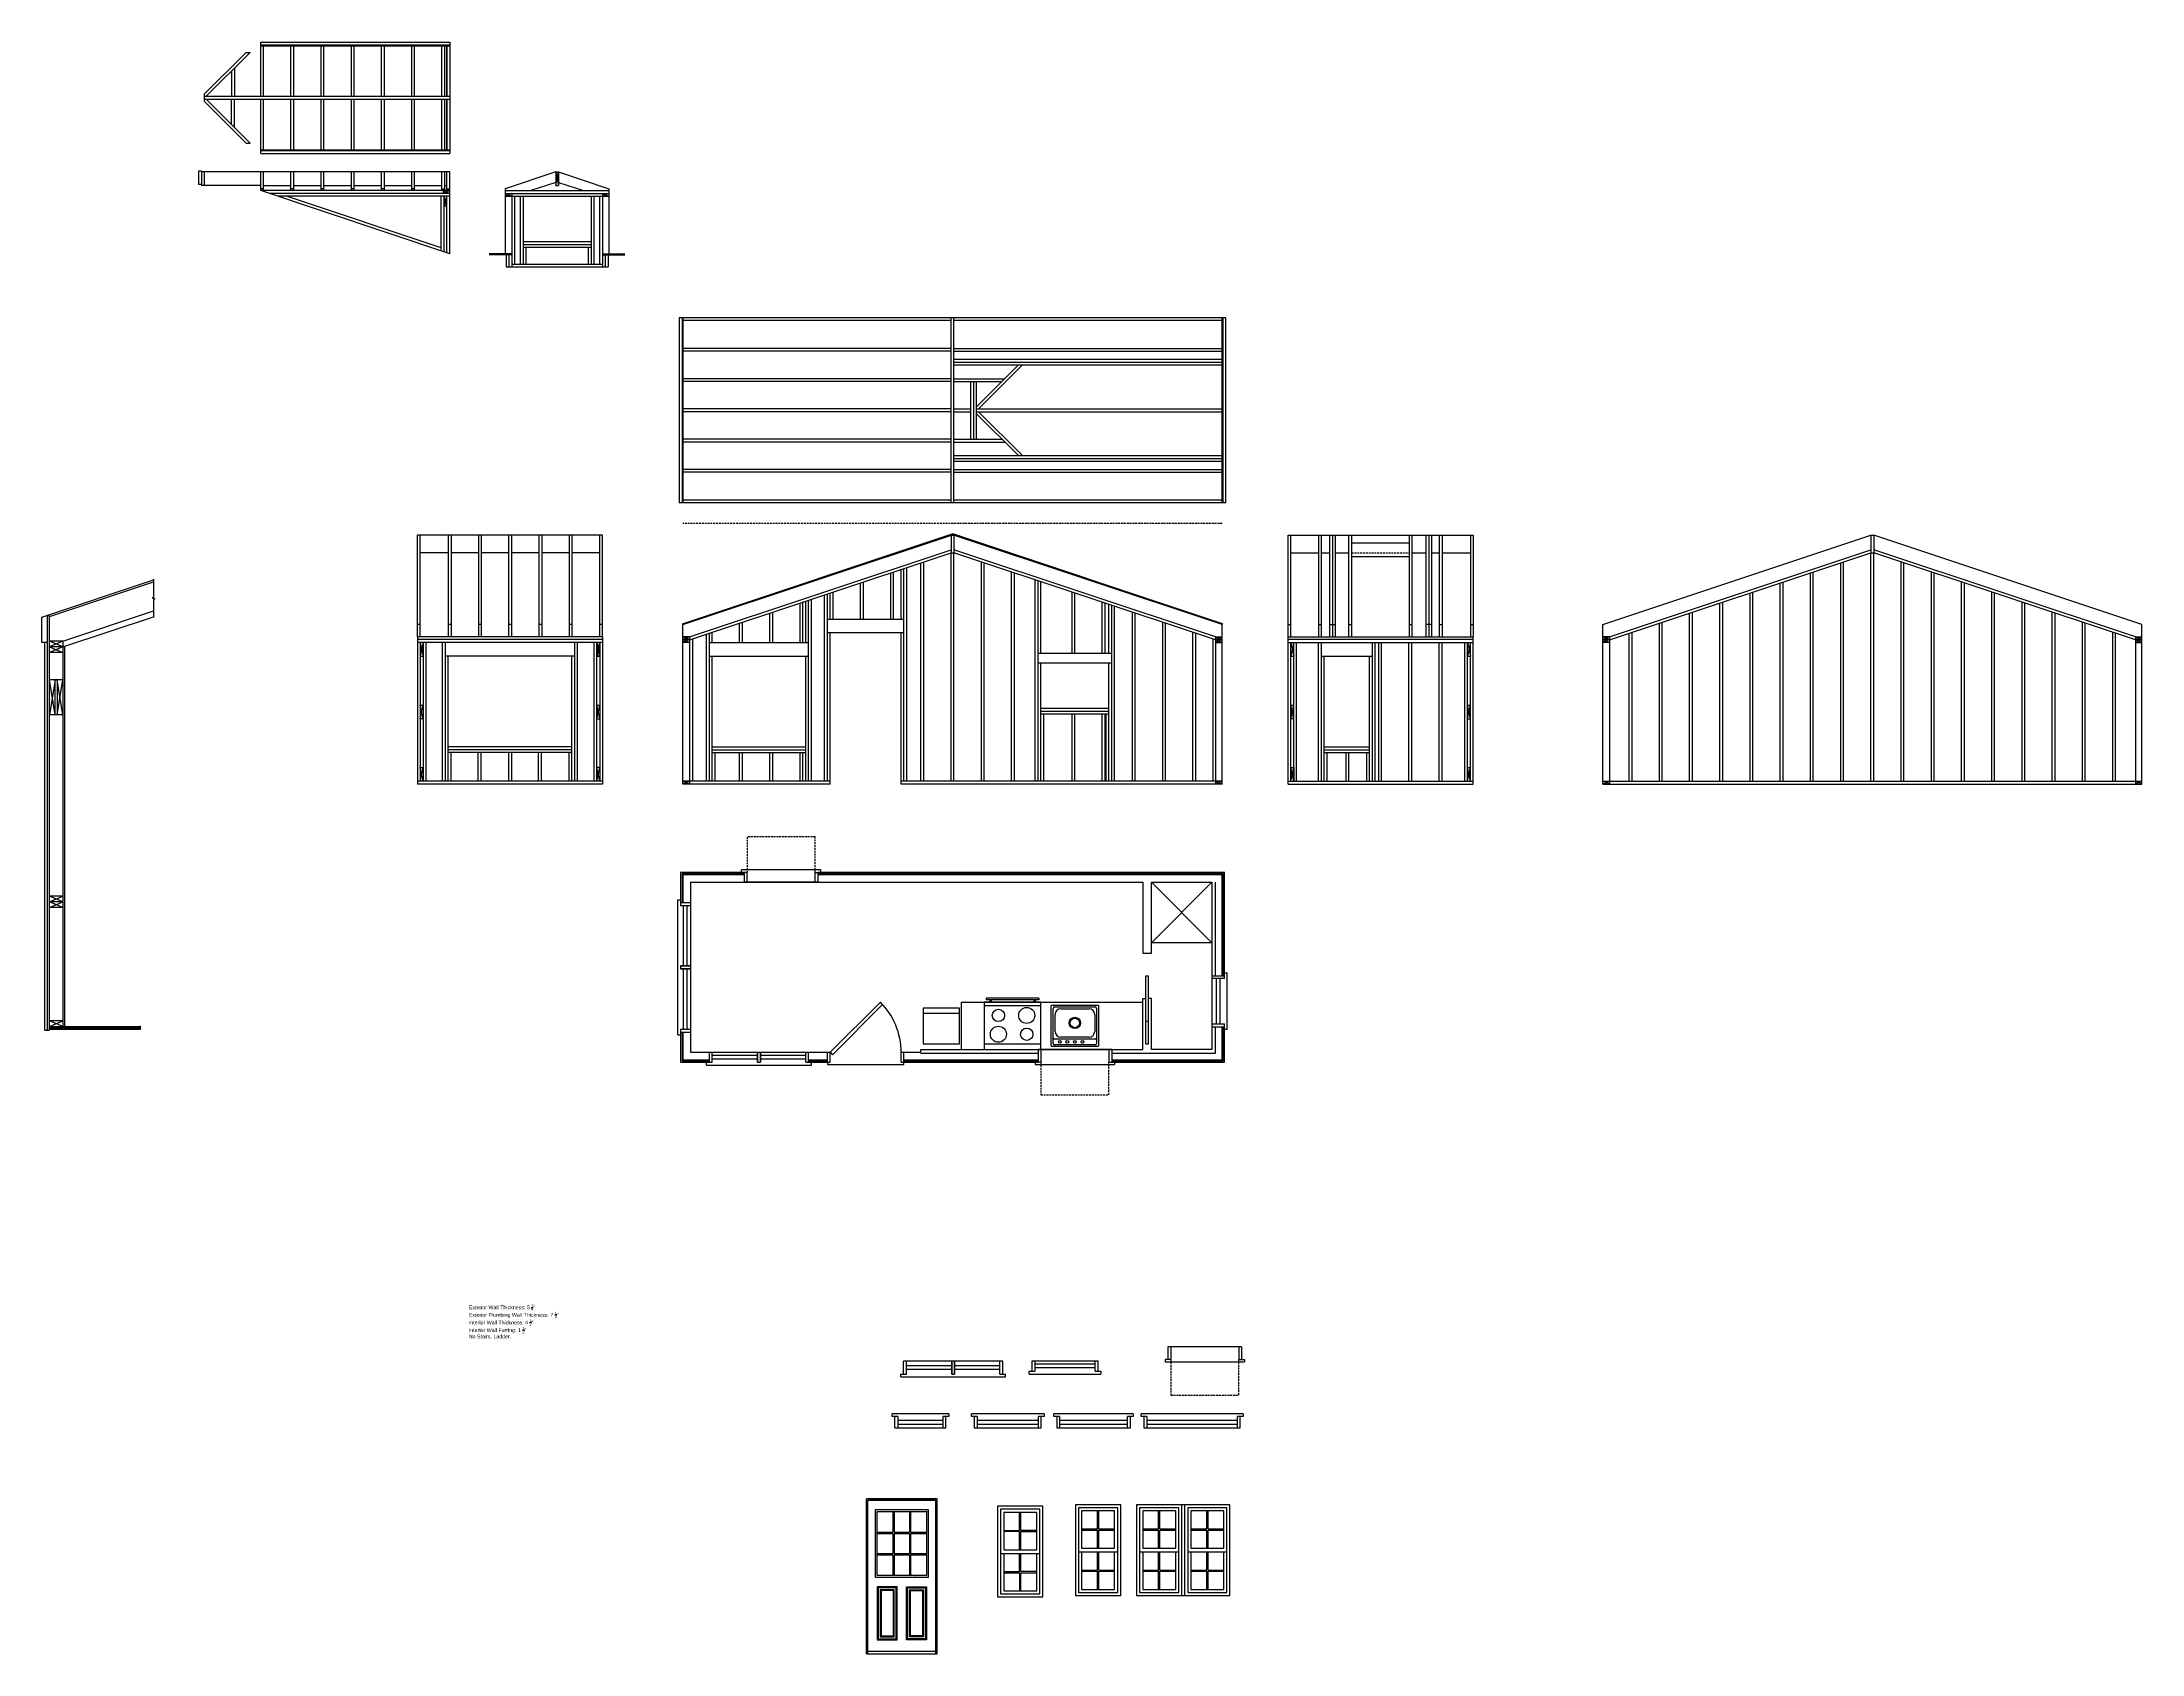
# Model space of a CAD drawing. Header units: inches. Extents: x -333 to 779, y -308 to 546.
import ezdxf

# ---------------------------------------------------------------- set-up
doc = ezdxf.new("R2010")
doc.units = ezdxf.units.IN
doc.header["$MEASUREMENT"] = 0
doc.linetypes.add('DASHEDX2', pattern=[1.5, 1, -0.5])
for name, color, linetype in [('Electrical', 2, 'Continuous'), ('Hidden Line', 7, 'DASHEDX2'), ('Plumbing', 4, 'Continuous'), ('Reference', 1, 'DASHEDX2')]:
    doc.layers.add(name, color=color, linetype=linetype)
doc.styles.get("Standard").update_dxf_attribs({"font": 'arial.ttf'})

msp = doc.modelspace()

# ---------------------------------------------------------------- linework, layer by layer
for p, q in [((-217.3, 545.5), (-117.2, 545.5)), ((-217.3, 516.8), (-217.3, 545.5)), ((-117.2, 545.5), (-117.2, 486.5)), ((-247.2, 517.8), (-225, 540)), ((-246.1, 516.8), (-222.9, 540)), ((-225, 540), (-222.9, 540)), ((-217.3, 544), (-117.2, 544)), ((-217.3, 543.5), (-117.2, 543.5)), ((-215.8, 516.8), (-215.8, 543.5)), ((-201.3, 516.8), (-201.3, 543.5)), ((-199.8, 516.8), (-199.8, 543.5)), ((-185.3, 516.8), (-185.3, 543.5)), ((-183.8, 516.8), (-183.8, 543.5)), ((-167.9, 543.5), (-169.4, 543.5)), ((-169.3, 516.8), (-169.3, 543.5)), ((-167.8, 516.8), (-167.8, 543.5)), ((-153.3, 516.8), (-153.3, 543.5)), ((-151.8, 516.8), (-151.8, 543.5)), ((-137.3, 516.8), (-137.3, 543.5)), ((-135.8, 516.8), (-135.8, 543.5)), ((-121.3, 516.8), (-121.3, 543.5)), ((-119.8, 516.8), (-119.8, 543.5)), ((-118.7, 543.5), (-118.7, 516.8)), ((-118.7, 516.8), (-118.7, 543.5)), ((-232.7, 530.2), (-232.7, 516.8)), ((-231.2, 531.7), (-231.2, 516.8)), ((-247.2, 517.8), (-247.2, 514.2)), ((-247.2, 516.8), (-117.2, 516.8)), ((-247.2, 515.3), (-117.2, 515.3)), ((-247.2, 514.2), (-225, 492)), ((-246.1, 515.3), (-222.9, 492)), ((-232.7, 501.8), (-232.7, 515.3)), ((-231.2, 500.3), (-231.2, 515.3)), ((-217.3, 486.5), (-217.3, 515.3)), ((-215.8, 488.5), (-215.8, 515.3)), ((-201.3, 488.5), (-201.3, 515.3)), ((-199.8, 488.5), (-199.8, 515.3)), ((-185.3, 488.5), (-185.3, 515.3)), ((-183.8, 488.5), (-183.8, 515.3)), ((-169.3, 488.5), (-169.3, 515.3)), ((-167.8, 488.5), (-167.8, 515.3)), ((-153.3, 488.5), (-153.3, 515.3)), ((-151.8, 488.5), (-151.8, 515.3)), ((-137.3, 488.5), (-137.3, 515.3)), ((-135.8, 488.5), (-135.8, 515.3)), ((-121.3, 488.5), (-121.3, 515.3)), ((-119.8, 488.5), (-119.8, 515.3)), ((-118.7, 488.5), (-118.7, 515.3)), ((-118.7, 515.3), (-118.7, 488.5)), ((-225, 492), (-222.9, 492)), ((-217.3, 488.5), (-117.2, 488.5)), ((-217.3, 488), (-117.2, 488)), ((-217.3, 486.5), (-117.2, 486.5)), ((-250.2, 477.2), (-250.2, 470)), ((-248.7, 477.2), (-250.2, 477.2)), ((-248.7, 470), (-250.2, 470)), ((-248.7, 477.2), (-248.7, 469.5)), ((-117.2, 476.7), (-248.7, 476.7)), ((-217.3, 469.5), (-248.7, 469.5)), ((-247.2, 476.7), (-247.2, 469.5)), ((-217.3, 466.8), (-217.3, 476.7)), ((-215.8, 467.8), (-217.3, 467.8)), ((-215.8, 466.8), (-215.8, 476.7)), ((-215.8, 469.5), (-201.3, 469.5)), ((-201.3, 466.8), (-201.3, 476.7)), ((-199.8, 467.8), (-201.3, 467.8)), ((-199.8, 466.8), (-199.8, 476.7)), ((-199.8, 469.5), (-185.3, 469.5)), ((-185.3, 466.8), (-185.3, 476.7)), ((-183.8, 467.8), (-185.3, 467.8)), ((-183.8, 466.8), (-183.8, 476.7)), ((-183.8, 469.5), (-169.3, 469.5)), ((-169.3, 466.8), (-169.3, 476.7)), ((-167.8, 467.8), (-169.3, 467.8)), ((-167.8, 466.8), (-167.8, 476.7)), ((-167.8, 469.5), (-153.3, 469.5)), ((-153.3, 466.8), (-153.3, 476.7)), ((-151.8, 467.8), (-153.3, 467.8)), ((-151.8, 466.8), (-151.8, 476.7)), ((-151.8, 469.5), (-137.3, 469.5)), ((-137.3, 466.8), (-137.3, 476.7)), ((-135.8, 467.8), (-137.3, 467.8)), ((-135.8, 466.8), (-135.8, 476.7)), ((-135.8, 469.5), (-121.3, 469.5)), ((-121.3, 466.8), (-121.3, 476.7)), ((-121.3, 467.8), (-119.8, 467.8)), ((-119.8, 466.8), (-119.8, 476.7)), ((-119.8, 469.5), (-118.7, 469.5)), ((-118.7, 466.8), (-118.7, 476.7)), ((-118.7, 467.8), (-117.2, 467.8)), ((-117.2, 433.4), (-117.2, 476.7)), ((-61.1, 476.8), (-87.9, 467.8)), ((-87.9, 467.8), (-87.9, 433.4)), ((-61.1, 471.2), (-74.3, 466.8)), ((-61.1, 476.8), (-59.6, 476.8)), ((-61.1, 476.8), (-61.1, 469.5)), ((-61.1, 476.8), (-59.6, 469.5)), ((-61.1, 469.5), (-59.6, 476.8)), ((-61.1, 469.5), (-59.6, 469.5)), ((-59.6, 476.8), (-59.6, 469.5)), ((-59.6, 476.8), (-32.9, 467.8)), ((-59.6, 471.2), (-46.4, 466.8)), ((-32.9, 467.8), (-32.9, 433.4)), ((-117.2, 433.4), (-217.3, 466.8)), ((-117.2, 466.8), (-217.3, 466.8)), ((-117.2, 465.3), (-212.8, 465.3)), ((-117.2, 463.8), (-208.3, 463.8)), ((-121.7, 436.5), (-203.6, 463.8)), ((-121.7, 434.9), (-121.7, 463.8)), ((-120.7, 466.8), (-120.7, 465.3)), ((-120.7, 466.8), (-117.2, 465.3)), ((-117.2, 466.8), (-120.7, 465.3)), ((-120.2, 434.4), (-120.2, 463.8)), ((-118.7, 458.5), (-120.2, 463.8)), ((-118.7, 463.8), (-120.2, 458.5)), ((-118.7, 458.5), (-120.2, 458.5)), ((-118.7, 433.9), (-118.7, 463.8)), ((-87.9, 466.8), (-32.9, 466.8)), ((-87.9, 465.3), (-32.9, 465.3)), ((-84.4, 465.3), (-87.9, 463.8)), ((-87.9, 465.3), (-84.4, 463.8)), ((-87.9, 463.8), (-32.9, 463.8)), ((-84.4, 465.3), (-84.4, 432.9)), ((-82.9, 463.8), (-82.9, 427.9)), ((-79.9, 463.8), (-79.9, 427.9)), ((-78.4, 463.8), (-78.4, 427.9)), ((-42.4, 463.8), (-42.4, 427.9)), ((-40.9, 463.8), (-40.9, 427.9)), ((-37.9, 463.8), (-37.9, 427.9)), ((-36.4, 465.3), (-36.4, 432.9)), ((-36.4, 465.3), (-32.9, 463.8)), ((-32.9, 465.3), (-36.4, 463.8)), ((-78.4, 439.8), (-42.4, 439.8)), ((-78.4, 438.3), (-42.4, 438.3)), ((-78.4, 436.8), (-42.4, 436.8)), ((-76.9, 436.8), (-76.9, 427.9)), ((-43.9, 436.8), (-43.9, 427.9)), ((-84.4, 433.4), (-96.4, 433.4)), ((-84.4, 433.3), (-96.4, 433.3)), ((-84.4, 433.2), (-96.4, 433.2)), ((-84.4, 433), (-96.4, 433)), ((-84.4, 432.9), (-96.4, 432.9)), ((-87.4, 432.9), (-87.4, 426.4)), ((-87.4, 426.4), (-33.4, 426.4)), ((-85.9, 432.9), (-85.9, 426.4)), ((-84.4, 432.9), (-84.4, 426.4)), ((-84.4, 427.9), (-36.4, 427.9)), ((-36.4, 433.4), (-24.4, 433.4)), ((-36.4, 433.3), (-24.4, 433.3)), ((-36.4, 433.2), (-24.4, 433.2)), ((-36.4, 433), (-24.4, 433)), ((-36.4, 432.9), (-24.4, 432.9)), ((-36.4, 432.9), (-36.4, 426.4)), ((-34.9, 432.9), (-34.9, 426.4)), ((-33.4, 432.9), (-33.4, 426.4)), ((293.8, 399.5), (4.3, 399.5)), ((4.3, 399.5), (4.3, 301.5)), ((5.8, 399.5), (5.8, 301.5)), ((6.3, 399.5), (6.3, 301.5)), ((148.3, 398), (6.3, 398)), ((148.3, 301.5), (148.3, 399.5)), ((149.8, 301.5), (149.8, 399.5)), ((291.8, 398), (149.8, 398)), ((291.8, 301.5), (291.8, 399.5)), ((292.3, 301.5), (292.3, 399.5)), ((293.8, 301.5), (293.8, 399.5)), ((148.3, 383.2), (6.3, 383.2)), ((148.3, 381.8), (6.3, 381.8)), ((149.8, 383.2), (291.8, 383.2)), ((149.8, 381.8), (291.8, 381.8)), ((148.3, 367.2), (6.3, 367.2)), ((149.8, 377.5), (291.8, 377.5)), ((149.8, 376), (291.8, 376)), ((149.8, 374.5), (291.8, 374.5)), ((149.8, 367.2), (176.7, 367.2)), ((161.8, 352.3), (183.9, 374.5)), ((162.8, 351.2), (186.1, 374.5)), ((148.3, 365.7), (6.3, 365.7)), ((149.8, 365.7), (175.2, 365.7)), ((158.8, 335.2), (158.8, 365.7)), ((160.3, 335.2), (160.3, 365.7)), ((161.8, 335.2), (161.8, 365.7)), ((148.3, 351.2), (6.3, 351.2)), ((148.3, 349.7), (6.3, 349.7)), ((149.8, 351.2), (158.8, 351.2)), ((149.8, 349.7), (158.8, 349.7)), ((161.8, 351.2), (291.8, 351.2)), ((161.8, 349.7), (291.8, 349.7)), ((161.8, 348.7), (183.9, 326.5)), ((162.8, 349.7), (186.1, 326.5)), ((148.3, 335.2), (6.3, 335.2)), ((148.3, 333.7), (6.3, 333.7)), ((149.8, 335.2), (175.2, 335.2)), ((149.8, 333.7), (176.7, 333.7)), ((149.8, 326.5), (291.8, 326.5)), ((149.8, 325), (291.8, 325)), ((149.8, 323.5), (291.8, 323.5)), ((148.3, 319.2), (6.3, 319.2)), ((148.3, 317.8), (6.3, 317.8)), ((149.8, 319.2), (291.8, 319.2)), ((149.8, 317.8), (291.8, 317.8)), ((293.8, 301.5), (4.3, 301.5)), ((148.3, 303), (6.3, 303)), ((291.8, 303), (149.8, 303)), ((-36.3, 284.4), (-134.3, 284.4)), ((-134.3, 230.6), (-134.3, 284.4)), ((-132.8, 230.6), (-132.8, 284.4)), ((-118, 284.4), (-118, 230.6)), ((-116.5, 284.4), (-116.5, 230.6)), ((-102, 284.4), (-102, 230.6)), ((-100.5, 284.4), (-100.5, 230.6)), ((-86, 284.4), (-86, 230.6)), ((-84.5, 284.4), (-84.5, 230.6)), ((-70, 284.4), (-70, 230.6)), ((-68.5, 284.4), (-68.5, 230.6)), ((-54, 284.4), (-54, 230.6)), ((-52.5, 284.4), (-52.5, 230.6)), ((-37.8, 230.6), (-37.8, 284.4)), ((-36.3, 230.6), (-36.3, 284.4)), ((6.1, 237.5), (148.8, 285.1)), ((6.3, 237), (149, 284.6)), ((6.3, 237), (148.3, 284.4)), ((148.3, 284.4), (148.3, 275.1)), ((148.3, 284.4), (149.8, 284.4)), ((149, 284.6), (148.8, 285.1)), ((149, 284.6), (149.2, 285.1)), ((291.8, 237), (149, 284.6)), ((291.9, 237.5), (149.2, 285.1)), ((149.8, 284.4), (149.8, 275.1)), ((291.8, 237), (149.8, 284.4)), ((326.7, 284.4), (424.7, 284.4)), ((326.7, 230.6), (326.7, 284.4)), ((328.2, 230.6), (328.2, 284.4)), ((342.9, 230.6), (342.9, 284.4)), ((344.4, 230.6), (344.4, 284.4)), ((348.7, 284.4), (348.7, 230.6)), ((350.2, 284.4), (350.2, 230.6)), ((351.7, 284.4), (351.7, 230.6)), ((358.9, 230.6), (358.9, 284.4)), ((360.4, 230.6), (360.4, 284.4)), ((360.4, 280.4), (390.9, 280.4)), ((390.9, 230.6), (390.9, 284.4)), ((392.4, 230.6), (392.4, 284.4)), ((399.7, 284.4), (399.7, 230.6)), ((401.2, 284.4), (401.2, 230.6)), ((402.7, 284.4), (402.7, 230.6)), ((406.9, 230.6), (406.9, 284.4)), ((408.4, 230.6), (408.4, 284.4)), ((423.2, 284.4), (423.2, 230.6)), ((424.7, 284.4), (424.7, 230.6)), ((493.3, 237), (635.3, 284.4)), ((635.3, 284.4), (635.3, 275.1)), ((635.3, 284.4), (636.8, 284.4)), ((778.8, 237), (636.8, 284.4)), ((636.8, 284.4), (636.8, 275.1)), ((-118, 275.1), (-132.8, 275.1)), ((-102, 275.1), (-116.5, 275.1)), ((-86, 275.1), (-100.5, 275.1)), ((-70, 275.1), (-84.5, 275.1)), ((-54, 275.1), (-68.5, 275.1)), ((-37.8, 275.1), (-52.5, 275.1)), ((9.8, 230.6), (148.3, 276.7)), ((9.8, 229), (148.3, 275.1)), ((124.8, 154.1), (124.8, 267.3)), ((132.3, 154.1), (132.3, 269.8)), ((133.8, 154.1), (133.8, 270.3)), ((148.3, 154.1), (148.3, 275.1)), ((148.3, 275.1), (149.8, 275.1)), ((288.3, 230.6), (149.8, 276.7)), ((149.8, 154.1), (149.8, 275.1)), ((288.3, 229), (149.8, 275.1)), ((164.3, 154.1), (164.3, 270.3)), ((165.8, 154.1), (165.8, 269.8)), ((328.2, 275.1), (342.9, 275.1)), ((344.4, 275.1), (348.7, 275.1)), ((351.7, 275.1), (358.9, 275.1)), ((360.4, 273.1), (390.9, 273.1)), ((392.4, 275.1), (399.7, 275.1)), ((402.7, 275.1), (406.9, 275.1)), ((408.4, 275.1), (423.2, 275.1)), ((496.8, 230.6), (635.3, 276.7)), ((496.8, 229), (635.3, 275.1)), ((619.3, 154.1), (619.3, 269.8)), ((620.8, 154.1), (620.8, 270.3)), ((635.3, 154.1), (635.3, 275.1)), ((635.3, 275.1), (636.8, 275.1)), ((775.3, 230.6), (636.8, 276.7)), ((636.8, 154.1), (636.8, 275.1)), ((775.3, 229), (636.8, 275.1)), ((651.3, 154.1), (651.3, 270.3)), ((652.8, 154.1), (652.8, 269.8)), ((-333.1, 241), (-274.1, 260.7)), ((-329.1, 241.3), (-274.1, 259.6)), ((100.3, 239.8), (100.3, 259.1)), ((101.8, 239.8), (101.8, 259.6)), ((116.3, 239.8), (116.3, 264.5)), ((117.8, 239.8), (117.8, 265)), ((121.8, 239.8), (121.8, 266.3)), ((123.3, 154.1), (123.3, 266.8)), ((180.3, 154.1), (180.3, 265)), ((181.8, 154.1), (181.8, 264.5)), ((192.8, 154.1), (192.8, 260.8)), ((194.3, 154.1), (194.3, 260.3)), ((195.8, 221.8), (195.8, 259.8)), ((587.3, 154.1), (587.3, 259.1)), ((588.8, 154.1), (588.8, 259.6)), ((603.3, 154.1), (603.3, 264.5)), ((604.8, 154.1), (604.8, 265)), ((667.3, 154.1), (667.3, 265)), ((668.8, 154.1), (668.8, 264.5)), ((683.3, 154.1), (683.3, 259.6)), ((684.8, 154.1), (684.8, 259.1)), ((68.3, 227.6), (68.3, 248.5)), ((69.8, 227.6), (69.8, 249)), ((71.3, 227.6), (71.3, 249.5)), ((72.8, 154.1), (72.8, 250)), ((74.3, 154.1), (74.3, 250.5)), ((81.3, 154.1), (81.3, 252.8)), ((82.8, 154.1), (82.8, 253.3)), ((84.3, 239.8), (84.3, 253.8)), ((84.3, 239.8), (84.3, 253.8)), ((85.8, 239.8), (85.8, 254.3)), ((212.3, 221.8), (212.3, 254.3)), ((213.8, 221.8), (213.8, 253.8)), ((228.3, 221.8), (228.3, 249)), ((229.8, 221.8), (229.8, 248.5)), ((231.8, 221.8), (231.8, 247.8)), ((233.3, 154.1), (233.3, 247.3)), ((234.8, 154.1), (234.8, 246.8)), ((555.3, 154.1), (555.3, 248.5)), ((556.8, 154.1), (556.8, 249)), ((571.3, 154.1), (571.3, 253.8)), ((572.8, 154.1), (572.8, 254.3)), ((699.3, 154.1), (699.3, 254.3)), ((700.8, 154.1), (700.8, 253.8)), ((715.3, 154.1), (715.3, 249)), ((716.8, 154.1), (716.8, 248.5)), ((-333.1, 227.5), (-333.1, 241)), ((-330.1, 22.3), (-330.1, 242)), ((-329.1, 241.3), (-330.1, 242)), ((-329.1, 228.3), (-329.1, 241.3)), ((-322.1, 228.3), (-274.1, 244.3)), ((-322.1, 225.2), (-274.1, 241.2)), ((-132.8, 237), (-134.3, 237)), ((-116.5, 237), (-118, 237)), ((-100.5, 237), (-102, 237)), ((-84.5, 237), (-86, 237)), ((-68.5, 237), (-70, 237)), ((-52.5, 237), (-54, 237)), ((-36.3, 237), (-37.8, 237)), ((6.1, 237.5), (6.3, 237)), ((6.3, 230.6), (6.3, 237)), ((36.3, 227.6), (36.3, 237.8)), ((37.8, 227.6), (37.8, 238.3)), ((52.3, 227.6), (52.3, 243.1)), ((53.8, 227.6), (53.8, 243.6)), ((123.3, 239.8), (82.8, 239.8)), ((244.3, 154.1), (244.3, 243.6)), ((245.8, 154.1), (245.8, 243.1)), ((260.3, 154.1), (260.3, 238.3)), ((261.8, 154.1), (261.8, 237.8)), ((291.9, 237.5), (291.8, 237)), ((291.8, 230.6), (291.8, 237)), ((326.7, 237), (328.2, 237)), ((342.9, 237), (344.4, 237)), ((348.7, 237), (351.7, 237)), ((358.9, 237), (360.4, 237)), ((390.9, 237), (392.4, 237)), ((402.7, 237), (399.7, 237)), ((406.9, 237), (408.4, 237)), ((423.2, 237), (424.7, 237)), ((493.3, 230.6), (493.3, 237)), ((523.3, 154.1), (523.3, 237.8)), ((524.8, 154.1), (524.8, 238.3)), ((539.3, 154.1), (539.3, 243.1)), ((540.8, 154.1), (540.8, 243.6)), ((731.3, 154.1), (731.3, 243.6)), ((732.8, 154.1), (732.8, 243.1)), ((747.3, 154.1), (747.3, 238.3)), ((748.8, 154.1), (748.8, 237.8)), ((778.8, 230.6), (778.8, 237)), ((-330.1, 227.5), (-333.1, 227.5)), ((-331.6, 22.3), (-331.6, 227.5)), ((-329.1, 22.3), (-329.1, 228.3)), ((-322.1, 228.3), (-329.1, 225.3)), ((-322.1, 225.3), (-329.1, 228.3)), ((-322.1, 228.3), (-329.1, 228.3)), ((-322.1, 225.3), (-329.1, 225.3)), ((-329.1, 225.3), (-322.1, 222.3)), ((-322.1, 225.3), (-329.1, 222.3)), ((-322.1, 228.3), (-322.1, 27.3)), ((-321.1, 225.5), (-321.1, 24.3)), ((-36.3, 230.6), (-134.3, 230.6)), ((-134.3, 230.6), (-134.3, 152.6)), ((-36.3, 229.1), (-134.3, 229.1)), ((-36.3, 227.6), (-134.3, 227.6)), ((-132.8, 227.6), (-132.8, 154.1)), ((-132.8, 227.6), (-131.3, 220.3)), ((-131.3, 227.6), (-132.8, 220.3)), ((-131.3, 227.6), (-131.3, 154.1)), ((-129.8, 227.6), (-129.8, 154.1)), ((-121, 154.1), (-121, 227.6)), ((-119.5, 154.1), (-119.5, 227.6)), ((-51, 154.1), (-51, 227.6)), ((-49.5, 154.1), (-49.5, 227.6)), ((-40.8, 154.1), (-40.8, 227.6)), ((-39.3, 154.1), (-39.3, 227.6)), ((-39.3, 220.3), (-37.8, 227.6)), ((-37.8, 220.3), (-39.3, 227.6)), ((-37.8, 227.6), (-39.3, 220.3)), ((-39.3, 227.6), (-37.8, 220.3)), ((-37.8, 227.6), (-37.8, 154.1)), ((-36.3, 230.6), (-36.3, 152.6)), ((6.3, 152.6), (6.3, 230.6)), ((9.8, 230.6), (6.3, 230.6)), ((9.8, 230.6), (6.3, 229.1)), ((9.8, 229.1), (6.3, 230.6)), ((9.8, 229.1), (6.3, 229.1)), ((6.3, 229.1), (9.8, 227.6)), ((9.8, 229.1), (6.3, 227.6)), ((9.8, 227.6), (6.3, 227.6)), ((9.8, 230.6), (9.8, 152.6)), ((11.3, 229.5), (11.3, 154.1)), ((18.8, 154.1), (18.8, 232)), ((20.3, 154.1), (20.3, 232.5)), ((20.3, 227.6), (72.8, 227.6)), ((21.8, 227.6), (21.8, 233)), ((123.3, 232.6), (82.8, 232.6)), ((84.3, 152.6), (84.3, 232.6)), ((121.8, 152.6), (121.8, 232.6)), ((276.3, 154.1), (276.3, 233)), ((277.8, 154.1), (277.8, 232.5)), ((286.8, 229.5), (286.8, 154.1)), ((288.3, 230.6), (291.8, 229.1)), ((288.3, 229.1), (291.8, 230.6)), ((288.3, 230.6), (288.3, 152.6)), ((288.3, 230.6), (291.8, 230.6)), ((288.3, 229.1), (291.8, 229.1)), ((291.8, 229.1), (288.3, 227.6)), ((288.3, 229.1), (291.8, 227.6)), ((288.3, 227.6), (291.8, 227.6)), ((291.8, 152.6), (291.8, 230.6)), ((326.7, 230.6), (424.7, 230.6)), ((326.7, 152.6), (326.7, 230.6)), ((424.7, 229.1), (326.7, 229.1)), ((326.7, 227.6), (424.7, 227.6)), ((328.2, 227.6), (329.7, 220.3)), ((329.7, 227.6), (328.2, 220.3)), ((328.2, 154.1), (328.2, 227.6)), ((329.7, 220.3), (329.7, 227.6)), ((329.7, 154.1), (329.7, 227.6)), ((331.2, 154.1), (331.2, 227.6)), ((342.7, 227.6), (342.7, 154.1)), ((344.2, 227.6), (344.2, 154.1)), ((371.2, 227.6), (371.2, 154.1)), ((372.7, 227.6), (372.7, 154.1)), ((374.7, 154.1), (374.7, 227.6)), ((376.2, 154.1), (376.2, 227.6)), ((390.7, 154.1), (390.7, 227.6)), ((392.2, 154.1), (392.2, 227.6)), ((406.7, 154.1), (406.7, 227.6)), ((408.2, 154.1), (408.2, 227.6)), ((420.2, 154.1), (420.2, 227.6)), ((423.2, 227.6), (421.7, 220.3)), ((421.7, 227.6), (423.2, 220.3)), ((421.7, 154.1), (421.7, 227.6)), ((423.2, 154.1), (423.2, 227.6)), ((424.7, 152.6), (424.7, 230.6)), ((493.3, 152.6), (493.3, 230.6)), ((496.8, 230.6), (493.3, 230.6)), ((496.8, 230.6), (493.3, 229.1)), ((496.8, 229.1), (493.3, 230.6)), ((496.8, 229.1), (493.3, 229.1)), ((493.3, 229.1), (496.8, 227.6)), ((496.8, 229.1), (493.3, 227.6)), ((496.8, 227.6), (493.3, 227.6)), ((496.8, 230.6), (496.8, 152.6)), ((507.3, 154.1), (507.3, 232.5)), ((508.8, 154.1), (508.8, 233)), ((763.3, 154.1), (763.3, 233)), ((764.8, 154.1), (764.8, 232.5)), ((775.3, 230.6), (778.8, 229.1)), ((775.3, 229.1), (778.8, 230.6)), ((775.3, 230.6), (775.3, 152.6)), ((775.3, 230.6), (778.8, 230.6)), ((775.3, 229.1), (778.8, 229.1)), ((778.8, 229.1), (775.3, 227.6)), ((775.3, 229.1), (778.8, 227.6)), ((775.3, 227.6), (778.8, 227.6)), ((778.8, 152.6), (778.8, 230.6)), ((-322.1, 222.3), (-329.1, 222.3)), ((-132.8, 220.3), (-131.3, 220.3)), ((-51, 220.3), (-119.5, 220.3)), ((-118, 154.1), (-118, 220.3)), ((-52.5, 154.1), (-52.5, 220.3)), ((-39.3, 220.3), (-37.8, 220.3)), ((-37.8, 220.3), (-39.3, 220.3)), ((20.3, 220.3), (72.8, 220.3)), ((21.8, 154.1), (21.8, 220.3)), ((71.3, 154.1), (71.3, 220.3)), ((233.3, 221.8), (194.3, 221.8)), ((233.3, 216.6), (194.3, 216.6)), ((195.8, 154.1), (195.8, 216.6)), ((231.8, 154.1), (231.8, 216.6)), ((328.2, 220.3), (329.7, 220.3)), ((344.2, 220.3), (371.2, 220.3)), ((345.7, 220.3), (345.7, 154.1)), ((369.7, 220.3), (369.7, 154.1)), ((421.7, 220.3), (423.2, 220.3)), ((-322.1, 207.8), (-329.1, 207.8)), ((-326.1, 189.3), (-329.1, 207.8)), ((-326.1, 207.7), (-329.1, 189.3)), ((-326.1, 189.3), (-326.1, 207.8)), ((-325.1, 207.8), (-325.1, 189.3)), ((-322.1, 189.3), (-325.1, 207.8)), ((-325.1, 189.3), (-322.1, 207.8)), ((-322.1, 189.3), (-329.1, 189.3)), ((-132.8, 187.2), (-131.3, 194.4)), ((-131.3, 187.2), (-132.8, 194.4)), ((-132.8, 194.4), (-131.3, 194.4)), ((-39.3, 187.2), (-37.8, 194.4)), ((-37.8, 187.2), (-39.3, 194.4)), ((-39.3, 194.4), (-37.8, 194.4)), ((231.8, 192.6), (195.8, 192.6)), ((231.8, 191.1), (195.8, 191.1)), ((231.8, 189.6), (195.8, 189.6)), ((197.3, 154.1), (197.3, 189.6)), ((212.3, 154.1), (212.3, 189.6)), ((213.8, 154.1), (213.8, 189.6)), ((228.3, 154.1), (228.3, 189.6)), ((229.8, 154.1), (229.8, 189.6)), ((230.3, 154.1), (230.3, 189.6)), ((328.2, 187.2), (329.7, 194.4)), ((329.7, 187.2), (328.2, 194.4)), ((328.2, 194.4), (329.7, 194.4)), ((421.7, 187.2), (423.2, 194.4)), ((423.2, 187.2), (421.7, 194.4)), ((421.7, 194.4), (423.2, 194.4)), ((-131.3, 187.2), (-132.8, 187.2)), ((-39.3, 187.2), (-37.8, 187.2)), ((329.7, 187.2), (328.2, 187.2)), ((421.7, 187.2), (423.2, 187.2)), ((-52.5, 172.3), (-118, 172.3)), ((-52.5, 170.8), (-118, 170.8)), ((-52.5, 169.3), (-118, 169.3)), ((-116.5, 154.1), (-116.5, 169.3)), ((-102.3, 169.3), (-102.3, 154.1)), ((-100.8, 169.3), (-100.8, 154.1)), ((-86, 169.3), (-86, 154.1)), ((-84.5, 169.3), (-84.5, 154.1)), ((-70.3, 169.3), (-70.3, 154.1)), ((-68.8, 169.3), (-68.8, 154.1)), ((-54, 154.1), (-54, 169.3)), ((21.8, 172.3), (71.3, 172.3)), ((21.8, 170.8), (71.3, 170.8)), ((21.8, 169.3), (71.3, 169.3)), ((23.3, 154.1), (23.3, 169.3)), ((36.3, 154.1), (36.3, 169.3)), ((37.8, 154.1), (37.8, 169.3)), ((52.3, 154.1), (52.3, 169.3)), ((53.8, 154.1), (53.8, 169.3)), ((68.3, 154.1), (68.3, 169.3)), ((69.8, 154.1), (69.8, 169.3)), ((345.7, 172.3), (369.7, 172.3)), ((345.7, 170.8), (369.7, 170.8)), ((345.7, 169.3), (369.7, 169.3)), ((347.2, 169.3), (347.2, 154.1)), ((357.4, 154.1), (357.4, 169.3)), ((358.9, 154.1), (358.9, 169.3)), ((368.2, 169.3), (368.2, 154.1)), ((-132.8, 154.1), (-131.3, 161.3)), ((-131.3, 154.1), (-132.8, 161.3)), ((-132.8, 161.3), (-131.3, 161.3)), ((-37.8, 154.1), (-39.3, 161.3)), ((-39.3, 154.1), (-37.8, 161.3)), ((-37.8, 161.3), (-39.3, 161.3)), ((328.2, 161.3), (329.7, 161.3)), ((328.2, 154.1), (329.7, 161.3)), ((329.7, 154.1), (328.2, 161.3)), ((329.7, 161.3), (329.7, 154.1)), ((423.2, 154.1), (421.7, 161.3)), ((421.7, 154.1), (423.2, 161.3)), ((421.7, 161.3), (423.2, 161.3)), ((-36.3, 154.1), (-134.3, 154.1)), ((-36.3, 152.6), (-134.3, 152.6)), ((9.8, 152.6), (6.3, 154.1)), ((9.8, 154.1), (6.3, 152.6)), ((84.3, 154.1), (6.3, 154.1)), ((84.3, 152.6), (6.3, 152.6)), ((291.8, 154.1), (121.8, 154.1)), ((291.8, 152.6), (121.8, 152.6)), ((288.3, 154.1), (291.8, 152.6)), ((291.8, 154.1), (288.3, 152.6)), ((326.7, 154.1), (424.7, 154.1)), ((326.7, 152.6), (424.7, 152.6)), ((493.3, 154.1), (778.8, 154.1)), ((493.3, 152.6), (496.8, 154.1)), ((496.8, 152.6), (493.3, 154.1)), ((493.3, 152.6), (778.8, 152.6)), ((778.8, 154.1), (775.3, 152.6)), ((778.8, 152.6), (775.3, 154.1)), ((38.8, 105.8), (5, 105.8)), ((38.8, 105.1), (5.8, 105.1)), ((38.8, 104.6), (6.3, 104.6)), ((10.3, 100.6), (249.8, 100.6)), ((10.3, 100.6), (10.3, 10.6)), ((37.3, 105.8), (37.3, 107.1)), ((79.3, 107.1), (37.3, 107.1)), ((40.3, 105.8), (37.3, 105.8)), ((38.8, 100.6), (38.8, 105.8)), ((77.8, 100.6), (38.8, 100.6)), ((40.3, 100.6), (40.3, 105.8)), ((76.3, 105.8), (79.3, 105.8)), ((76.3, 100.6), (76.3, 105.8)), ((293, 105.8), (77.8, 105.8)), ((77.8, 100.6), (77.8, 105.8)), ((292.3, 105.1), (77.8, 105.1)), ((291.8, 104.6), (77.8, 104.6)), ((79.3, 105.8), (79.3, 107.1)), ((249.8, 100.6), (249.8, 63.1)), ((254.3, 63.1), (254.3, 100.6)), ((254.3, 100.6), (286.3, 100.6)), ((286.3, 100.6), (286.3, 12.1)), ((291.8, 51.1), (291.8, 104.6)), ((292.3, 51.1), (292.3, 105.1)), ((293, 51.1), (293, 105.8)), ((-322.1, 90.3), (-329.1, 93.3)), ((-329.1, 90.3), (-322.1, 93.3)), ((-322.1, 93.3), (-329.1, 93.3)), ((-329.1, 87.3), (-322.1, 90.3)), ((-322.1, 87.3), (-329.1, 90.3)), ((-322.1, 90.3), (-329.1, 90.3)), ((3.5, 19.8), (3.5, 91.3)), ((3.5, 91.3), (5, 91.3)), ((5, 89.8), (10.3, 89.8)), ((-322.1, 87.3), (-329.1, 87.3)), ((5, 88.3), (10.3, 88.3)), ((6.6, 56.3), (6.6, 88.3)), ((6.6, 56.3), (6.6, 88.3)), ((8.6, 56.3), (8.6, 88.3)), ((8.6, 56.3), (8.6, 88.3)), ((10.3, 56.3), (5, 56.3)), ((5, 56.3), (10.3, 56.3)), ((5, 56.3), (5, 54.8)), ((249.8, 63.1), (254.3, 63.1)), ((10.3, 54.8), (5, 54.8)), ((5, 54.8), (10.3, 54.8)), ((6.6, 22.8), (6.6, 54.8)), ((6.6, 22.8), (6.6, 54.8)), ((8.6, 22.8), (8.6, 54.8)), ((8.6, 22.8), (8.6, 54.8)), ((251.3, 15.1), (251.3, 51.1)), ((251.3, 51.1), (252.8, 51.1)), ((252.8, 15.1), (252.8, 51.1)), ((286.3, 51.1), (293, 51.1)), ((293, 49.6), (286.3, 49.6)), ((288.6, 49.6), (288.6, 25.6)), ((290.6, 49.6), (290.6, 25.6)), ((293, 49.6), (293, 52.6)), ((293, 52.6), (294.5, 52.6)), ((294.5, 22.6), (294.5, 52.6)), ((153.8, 37.1), (249.8, 37.1)), ((153.8, 12.1), (153.8, 37.1)), ((195.8, 37.1), (165.8, 37.1)), ((165.8, 37.1), (165.8, 12.1)), ((195.8, 35.1), (165.8, 35.1)), ((194.8, 39.3), (166.8, 39.3)), ((166.8, 39.3), (166.8, 38.3)), ((194.8, 38.3), (166.8, 38.3)), ((168.8, 38.3), (168.8, 37.1)), ((169.5, 38.3), (169.5, 37.1)), ((192, 38.3), (192, 37.1)), ((192.8, 38.3), (192.8, 37.1)), ((194.8, 39.3), (194.8, 38.3)), ((195.8, 12.1), (195.8, 37.1)), ((195.8, 13.6), (195.8, 35.6)), ((202.3, 15.3), (202.3, 33.8)), ((203, 34.6), (224.5, 34.6)), ((206.3, 33.6), (221.3, 33.6)), ((225.3, 33.8), (225.3, 15.3)), ((249.8, 12.1), (249.8, 39.1)), ((249.8, 39.1), (251.3, 39.1)), ((254.3, 39.1), (252.8, 39.1)), ((254.3, 12.1), (254.3, 39.1)), ((-331.6, 22.3), (-329.1, 22.3)), ((-322.1, 24.3), (-329.1, 27.3)), ((-329.1, 24.3), (-322.1, 27.3)), ((-322.1, 27.3), (-329.1, 27.3)), ((-329.1, 24.3), (-281.1, 24.3)), ((-329.1, 24), (-281.1, 24)), ((-329.1, 23.6), (-281.1, 23.6)), ((-329.1, 23.2), (-281.1, 23.2)), ((-329.1, 22.8), (-281.1, 22.8)), ((-322.1, 27.3), (-322.1, 24.3)), ((5, 22.8), (10.3, 22.8)), ((203.3, 21.6), (203.3, 30.6)), ((224.3, 30.6), (224.3, 21.6)), ((251.3, 27.1), (252.8, 27.1)), ((286.3, 25.6), (293, 25.6)), ((286.3, 24.1), (293, 24.1)), ((288.3, 10.1), (288.3, 24.1)), ((293, 22.6), (293, 25.6)), ((294.5, 22.6), (293, 22.6)), ((3.5, 19.8), (5, 19.8)), ((5, 21.3), (10.3, 21.3)), ((132.3, 10.6), (132.3, 12.1)), ((132.3, 12.1), (249.8, 12.1)), ((165.8, 15.1), (195.8, 15.1)), ((165.8, 12.1), (195.8, 12.1)), ((233.3, 12.1), (194.3, 12.1)), ((194.3, 12.1), (194.3, 5.3)), ((195.8, 12.1), (195.8, 5.3)), ((224.5, 17.6), (203, 17.6)), ((224.5, 14.6), (203, 14.6)), ((221.3, 18.6), (206.3, 18.6)), ((231.8, 12.1), (231.8, 5.3)), ((233.3, 12.1), (233.3, 5.3)), ((251.3, 15.1), (252.8, 15.1)), ((286.3, 12.1), (254.3, 12.1)), ((10.3, 10.6), (84.3, 10.6)), ((18.8, 3.8), (18.8, 5.3)), ((18.8, 5.3), (21.8, 5.3)), ((18.8, 3.8), (74.3, 3.8)), ((20.3, 5.3), (20.3, 10.6)), ((21.8, 5.3), (21.8, 10.6)), ((45.8, 8.9), (21.8, 8.9)), ((45.8, 8.9), (21.8, 8.9)), ((45.8, 6.9), (21.8, 6.9)), ((45.8, 6.9), (21.8, 6.9)), ((45.8, 10.6), (45.8, 5.3)), ((45.8, 5.3), (45.8, 10.6)), ((45.8, 5.3), (47.3, 5.3)), ((47.3, 10.6), (47.3, 5.3)), ((47.3, 5.3), (47.3, 10.6)), ((71.3, 8.9), (47.3, 8.9)), ((71.3, 8.9), (47.3, 8.9)), ((71.3, 6.9), (47.3, 6.9)), ((71.3, 6.9), (47.3, 6.9)), ((71.3, 5.3), (71.3, 10.6)), ((71.3, 5.3), (74.3, 5.3)), ((72.8, 5.3), (72.8, 10.6)), ((74.3, 3.8), (74.3, 5.3)), ((82.8, 5.3), (82.8, 10.6)), ((82.8, 5.3), (82.8, 4.1)), ((82.8, 4.1), (123.3, 4.1)), ((84.3, 5.3), (84.3, 10.6)), ((121.8, 5.3), (121.8, 10.6)), ((121.8, 10.6), (132.3, 10.6)), ((123.3, 5.3), (123.3, 10.6)), ((123.3, 4.1), (123.3, 5.3)), ((132.3, 10.1), (194.3, 10.1)), ((195.8, 5.3), (192.8, 5.3)), ((192.8, 5.3), (192.8, 4.1)), ((192.8, 4.1), (234.8, 4.1)), ((231.8, 5.3), (234.8, 5.3)), ((233.3, 10.1), (288.3, 10.1)), ((234.8, 5.3), (234.8, 4.1)), ((175.6, -153), (123.1, -153)), ((123.1, -159.8), (123.1, -153)), ((124.6, -159.8), (124.6, -153)), ((148.6, -155.4), (124.6, -155.4)), ((148.6, -155.4), (124.6, -155.4)), ((148.6, -153), (148.6, -159.8)), ((148.6, -159.8), (148.6, -153)), ((150.1, -153), (150.1, -159.8)), ((150.1, -159.8), (150.1, -153)), ((174.1, -155.4), (150.1, -155.4)), ((174.1, -155.4), (150.1, -155.4)), ((174.1, -159.8), (174.1, -153)), ((175.6, -159.8), (175.6, -153)), ((226.1, -153), (191.1, -153)), ((191.1, -153), (191.1, -158.3)), ((192.6, -153), (192.6, -158.3)), ((224.6, -154.6), (192.6, -154.6)), ((224.6, -158.3), (224.6, -153)), ((226.1, -158.3), (226.1, -153)), ((264.6, -152.1), (261.6, -152.1)), ((261.6, -152.1), (261.6, -153.4)), ((261.6, -153.4), (303.6, -153.4)), ((302.1, -145.4), (263.1, -145.4)), ((263.1, -145.4), (263.1, -152.1)), ((264.6, -145.4), (264.6, -152.1)), ((300.6, -145.4), (300.6, -152.1)), ((300.6, -152.1), (303.6, -152.1)), ((302.1, -145.4), (302.1, -152.1)), ((303.6, -152.1), (303.6, -153.4)), ((121.6, -161.3), (121.6, -159.8)), ((121.6, -159.8), (124.6, -159.8)), ((121.6, -161.3), (177.1, -161.3)), ((148.6, -157.4), (124.6, -157.4)), ((148.6, -157.4), (124.6, -157.4)), ((148.6, -159.8), (150.1, -159.8)), ((174.1, -157.4), (150.1, -157.4)), ((174.1, -157.4), (150.1, -157.4)), ((174.1, -159.8), (177.1, -159.8)), ((177.1, -161.3), (177.1, -159.8)), ((189.6, -158.3), (192.6, -158.3)), ((189.6, -159.8), (189.6, -158.3)), ((189.6, -159.8), (227.6, -159.8)), ((224.6, -156.6), (192.6, -156.6)), ((224.6, -158.3), (227.6, -158.3)), ((227.6, -158.3), (227.6, -159.8)), ((147, -180.8), (117, -180.8)), ((117, -182.3), (117, -180.8)), ((120, -182.3), (117, -182.3)), ((118.5, -188.3), (118.5, -182.3)), ((118.5, -188.3), (145.5, -188.3)), ((120, -182.3), (120, -188.3)), ((120, -184.3), (144, -184.3)), ((120, -186.3), (144, -186.3)), ((144, -188.3), (144, -182.3)), ((147, -182.3), (144, -182.3)), ((145.5, -188.3), (145.5, -182.3)), ((147, -180.8), (147, -182.3)), ((197.5, -180.8), (159, -180.8)), ((159, -182.3), (159, -180.8)), ((162, -182.3), (159, -182.3)), ((160.5, -182.3), (160.5, -188.3)), ((160.5, -188.3), (196, -188.3)), ((162, -182.3), (162, -188.3)), ((162, -184.3), (194.5, -184.3)), ((162, -186.3), (194.5, -186.3)), ((194.5, -188.3), (194.5, -182.3)), ((197.5, -182.3), (194.5, -182.3)), ((196, -188.3), (196, -182.3)), ((197.5, -180.8), (197.5, -182.3)), ((244.7, -180.8), (202.7, -180.8)), ((202.7, -182.3), (202.7, -180.8)), ((205.7, -182.3), (202.7, -182.3)), ((204.2, -182.3), (204.2, -188.3)), ((204.2, -188.3), (243.2, -188.3)), ((205.7, -182.3), (205.7, -188.3)), ((205.7, -184.3), (241.7, -184.3)), ((205.7, -186.3), (241.7, -186.3)), ((241.7, -188.3), (241.7, -182.3)), ((244.7, -182.3), (241.7, -182.3)), ((243.2, -188.3), (243.2, -182.3)), ((244.7, -180.8), (244.7, -182.3)), ((302.9, -180.8), (248.9, -180.8)), ((248.9, -182.3), (248.9, -180.8)), ((251.9, -182.3), (248.9, -182.3)), ((250.4, -182.3), (250.4, -188.3)), ((250.4, -188.3), (301.4, -188.3)), ((251.9, -182.3), (251.9, -188.3)), ((251.9, -184.3), (299.9, -184.3)), ((251.9, -186.3), (299.9, -186.3)), ((299.9, -188.3), (299.9, -182.3)), ((302.9, -182.3), (299.9, -182.3)), ((301.4, -188.3), (301.4, -182.3)), ((302.9, -180.8), (302.9, -182.3)), ((103.4, -308), (103.4, -225.8)), ((140.9, -225.8), (103.4, -225.8)), ((104.2, -308), (104.2, -226.5)), ((104.2, -226.5), (140.2, -226.5)), ((140.2, -226.5), (104.2, -226.5)), ((117.5, -232.5), (117.5, -243.6)), ((118.1, -232.5), (118.1, -243.6)), ((126.2, -232.5), (126.2, -243.6)), ((126.8, -232.5), (126.8, -243.6)), ((140.2, -308), (140.2, -226.5)), ((140.9, -308), (140.9, -225.8)), ((225.8, -241.8), (225.8, -232.3)), ((226.4, -241.8), (226.4, -232.3)), ((246.4, -229), (246.4, -277)), ((295.9, -229), (246.4, -229)), ((258.1, -241.8), (258.1, -232.3)), ((258.8, -241.8), (258.8, -232.3)), ((270.4, -277), (270.4, -229)), ((271.9, -229), (271.9, -277)), ((283.6, -241.8), (283.6, -232.3)), ((284.3, -241.8), (284.3, -232.3)), ((295.9, -277), (295.9, -229)), ((109.2, -243.6), (117.5, -243.6)), ((109.2, -244.2), (117.5, -244.2)), ((117.5, -244.2), (117.5, -254.9)), ((118.1, -243.6), (126.2, -243.6)), ((118.1, -244.2), (126.2, -244.2)), ((118.1, -244.2), (118.1, -254.9)), ((126.2, -244.2), (126.2, -254.9)), ((126.8, -243.6), (135.2, -243.6)), ((126.8, -244.2), (135.2, -244.2)), ((126.8, -244.2), (126.8, -254.9)), ((217.3, -241.8), (225.8, -241.8)), ((217.3, -242.5), (225.8, -242.5)), ((225.8, -252), (225.8, -242.5)), ((226.4, -241.8), (234.8, -241.8)), ((226.4, -242.5), (234.8, -242.5)), ((226.4, -252), (226.4, -242.5)), ((249.7, -241.8), (258.1, -241.8)), ((249.7, -242.5), (258.1, -242.5)), ((258.1, -252), (258.1, -242.5)), ((258.8, -241.8), (267.2, -241.8)), ((258.8, -242.5), (267.2, -242.5)), ((258.8, -252), (258.8, -242.5)), ((275.2, -241.8), (283.6, -241.8)), ((275.2, -242.5), (283.6, -242.5)), ((283.6, -252), (283.6, -242.5)), ((284.3, -241.8), (292.7, -241.8)), ((284.3, -242.5), (292.7, -242.5)), ((284.3, -252), (284.3, -242.5)), ((109.2, -254.9), (117.5, -254.9)), ((109.2, -255.5), (117.5, -255.5)), ((117.5, -255.5), (117.5, -266.5)), ((118.1, -254.9), (126.2, -254.9)), ((118.1, -255.5), (126.2, -255.5)), ((118.1, -255.5), (118.1, -266.5)), ((126.2, -255.5), (126.2, -266.5)), ((126.8, -254.9), (135.2, -254.9)), ((126.8, -255.5), (135.2, -255.5)), ((126.8, -255.5), (126.8, -266.5)), ((174.5, -254.8), (195.2, -254.8)), ((215.7, -254), (236.5, -254)), ((217.3, -252), (234.8, -252)), ((225.8, -263.6), (225.8, -254)), ((226.4, -263.6), (226.4, -254)), ((248.1, -254), (268.8, -254)), ((249.7, -252), (267.2, -252)), ((258.1, -263.6), (258.1, -254)), ((258.8, -263.6), (258.8, -254)), ((273.6, -254), (294.3, -254)), ((275.2, -252), (292.7, -252)), ((283.6, -263.6), (283.6, -254)), ((284.3, -263.6), (284.3, -254)), ((217.3, -263.6), (225.8, -263.6)), ((217.3, -264.2), (225.8, -264.2)), ((225.8, -273.8), (225.8, -264.2)), ((226.4, -263.6), (234.8, -263.6)), ((226.4, -264.2), (234.8, -264.2)), ((226.4, -273.8), (226.4, -264.2)), ((249.7, -263.6), (258.1, -263.6)), ((249.7, -264.2), (258.1, -264.2)), ((258.1, -273.8), (258.1, -264.2)), ((258.8, -263.6), (267.2, -263.6)), ((258.8, -264.2), (267.2, -264.2)), ((258.8, -273.8), (258.8, -264.2)), ((275.2, -263.6), (283.6, -263.6)), ((275.2, -264.2), (283.6, -264.2)), ((283.6, -273.8), (283.6, -264.2)), ((284.3, -263.6), (292.7, -263.6)), ((284.3, -264.2), (292.7, -264.2)), ((284.3, -273.8), (284.3, -264.2)), ((246.4, -277), (295.9, -277)), ((103.4, -308), (140.9, -308)), ((104.2, -306.5), (140.2, -306.5))]:
    msp.add_line(p, q)
at = {"linetype": 'Continuous'}
for points in [[(-274.1, 261), (-274.1, 251.4), (-274.8, 251.2), (-273.4, 250.7), (-274.1, 250.4), (-274.1, 240.8)], [(-281.1, 24.5), (-281.1, 23.8), (-281.4, 23.7), (-280.7, 23.5), (-281.1, 23.3), (-281.1, 22.6)]]:
    msp.add_lwpolyline(points, dxfattribs=at)
for points in [[(5, 105.8), (5, 88.3)], [(5.8, 105.1), (5.8, 89.8)], [(6.3, 104.6), (6.3, 89.8)], [(288.3, 51.1), (288.3, 100.6)], [(5, 22.8), (5, 5.3), (20.3, 5.3)], [(233.3, 6.6), (291.8, 6.6), (291.8, 24.1)], [(233.3, 6.1), (292.3, 6.1), (292.3, 24.1)], [(233.3, 5.3), (293, 5.3), (293, 23.8)], [(5.8, 21.3), (5.8, 6.1), (20.3, 6.1)], [(6.3, 21.3), (6.3, 6.6), (20.3, 6.6)], [(72.8, 6.6), (82.8, 6.6)], [(72.8, 6.1), (82.8, 6.1)], [(72.8, 5.3), (84.3, 5.3)], [(121.8, 5.3), (194.3, 5.3)], [(123.3, 6.6), (194.3, 6.6)], [(123.3, 6.1), (194.3, 6.1)], [(176.1, -242.6), (184.5, -242.6), (184.5, -233.1)], [(193.6, -242.6), (185.2, -242.6), (185.2, -233.1)], [(234.8, -252), (234.8, -232.3), (217.3, -232.3), (217.3, -252)], [(267.2, -252), (267.2, -232.3), (249.7, -232.3), (249.7, -252)], [(292.7, -252), (292.7, -232.3), (275.2, -232.3), (275.2, -252)], [(184.5, -252.8), (184.5, -243.2), (176.1, -243.2)], [(185.2, -252.8), (185.2, -243.2), (193.6, -243.2)], [(176.1, -254.8), (176.1, -274.6), (193.6, -274.6), (193.6, -254.8)], [(176.1, -264.4), (184.5, -264.4), (184.5, -254.8)], [(193.6, -264.4), (185.2, -264.4), (185.2, -254.8)], [(217.3, -254), (217.3, -273.8), (234.8, -273.8), (234.8, -254)], [(249.7, -254), (249.7, -273.8), (267.2, -273.8), (267.2, -254)], [(275.2, -254), (275.2, -273.8), (292.7, -273.8), (292.7, -254)], [(176.1, -265), (184.5, -265), (184.5, -274.6)], [(185.2, -274.6), (185.2, -265), (193.6, -265)]]:
    msp.add_lwpolyline(points)
for points in [[(110.8, 37.1), (84.3, 10.6), (85.5, 9.3), (112, 35.8)], [(108.2, -231.5), (136.2, -231.5), (136.2, -267.5), (108.2, -267.5)], [(109.2, -232.5), (135.2, -232.5), (135.2, -266.5), (109.2, -266.5)], [(172.8, -229.8), (172.8, -277.8), (196.8, -277.8), (196.8, -229.8)], [(174.5, -231.4), (174.5, -276.2), (195.2, -276.2), (195.2, -231.4)], [(193.6, -252.8), (193.6, -233.1), (176.1, -233.1), (176.1, -252.8)], [(214.1, -229), (214.1, -277), (238.1, -277), (238.1, -229)], [(215.7, -230.7), (215.7, -275.4), (236.5, -275.4), (236.5, -230.7)], [(248.1, -230.7), (248.1, -275.4), (268.8, -275.4), (268.8, -230.7)], [(273.6, -230.7), (273.6, -275.4), (294.3, -275.4), (294.3, -230.7)], [(109.2, -300.5), (119.7, -300.5), (119.7, -272.5), (109.2, -272.5)], [(109.7, -300), (119.2, -300), (119.2, -273), (109.7, -273)], [(110.7, -299), (118.2, -299), (118.2, -274), (110.7, -274)], [(111.2, -298.5), (117.7, -298.5), (117.7, -274.5), (111.2, -274.5)], [(135.2, -300.5), (124.7, -300.5), (124.7, -272.5), (135.2, -272.5)], [(134.7, -300), (125.2, -300), (125.2, -273), (134.7, -273)], [(133.7, -299), (126.2, -299), (126.2, -274), (133.7, -274)], [(133.2, -298.5), (126.7, -298.5), (126.7, -274.5), (133.2, -274.5)]]:
    msp.add_lwpolyline(points, close=True)
msp.add_lwpolyline([(201.3, 14.1), (201.3, 35.1, -0.414214), (201.8, 35.6), (225.8, 35.6, -0.414214), (226.3, 35.1), (226.3, 14.1, -0.414214), (225.8, 13.6), (201.8, 13.6, -0.414214)], format="xyb", close=True)
for centre, radius in [((188.3, 30.1), 4.25), ((173.3, 20.1), 4.25), ((173.3, 30.1), 3.25), ((188.3, 20.1), 3.25), ((213.8, 26.1), 3), ((213.8, 26.1), 2.5), ((205.8, 16.1), 0.75), ((209.8, 16.1), 0.75), ((213.8, 16.1), 0.75), ((217.8, 16.1), 0.75)]:
    msp.add_circle(centre, radius)
for centre, radius, start, end in [((84.3, 10.6), 37.5, 0, 45), ((203, 33.8), 0.75, 90, 180), ((206.3, 30.6), 3, 90, 180), ((221.3, 30.6), 3, 360, 90), ((224.5, 33.8), 0.75, 360, 90), ((203, 18.3), 0.75, 180, 270), ((203, 15.3), 0.75, 180, 270), ((206.3, 21.6), 3, 180, 270), ((221.3, 21.6), 3, 270, 360), ((224.5, 18.3), 0.75, 270, 360), ((224.5, 15.3), 0.75, 270, 360)]:
    msp.add_arc(centre, radius, start, end)
for p in [(135.2, -232.5), (129.2, -266.5)]:
    msp.add_point(p)
at = {"layer": 'Electrical'}
for p, q in [((152.8, 34), (133.4, 34)), ((133.4, 34), (133.4, 15.1)), ((152.8, 15.1), (152.8, 34)), ((152.8, 31.1), (133.4, 31.1)), ((133.4, 15.1), (152.8, 15.1))]:
    msp.add_line(p, q, dxfattribs=at)
at = {"layer": 'Hidden Line'}
msp.add_line((360.4, 275.1), (390.9, 275.1), dxfattribs=at)
for points in [[(76.3, 105.8), (76.3, 124.6), (40.3, 124.6), (40.3, 105.8)], [(195.8, 5.3), (195.8, -11.9), (231.8, -11.9), (231.8, 5.3)], [(264.6, -152.1), (264.6, -170.9), (300.6, -170.9), (300.6, -152.1)]]:
    msp.add_lwpolyline(points, dxfattribs=at)
at = {"layer": 'Plumbing'}
for p, q in [((254.3, 100.6), (286.3, 68.6)), ((286.3, 100.6), (254.3, 68.6))]:
    msp.add_line(p, q, dxfattribs=at)
msp.add_lwpolyline([(254.3, 100.6), (286.3, 100.6), (286.3, 68.6), (254.3, 68.6)], close=True, dxfattribs=at)
at = {"layer": 'Reference'}
msp.add_line((291.8, 290.6), (6.3, 290.6), dxfattribs=at)

# ---------------------------------------------------------------- texts
at = {"insert": (-107.1, -122.8), "char_height": 2, "attachment_point": 1}
msp.add_mtext_dynamic_manual_height_columns('\\A1;Exterior Wall Thickness: 5 {\\H0.7x;\\S1/4;\\H1.42857x;"\\PExterior Plumbing Wall Thickness: 7 \\H0.7x;\\S1/2;\\H1.42857x;"\\PInterior Wall Thickness: 4 \\H0.7x;\\S1/2;\\H1.42857x;"\\PInterior Wall Furring: 1 \\H0.7x;\\S1/2;\\H1.42857x;"\\PNo Stairs. Ladder.}', width=51.459, gutter_width=10, heights=[0], dxfattribs=at)

doc.saveas('drawing.dxf')
